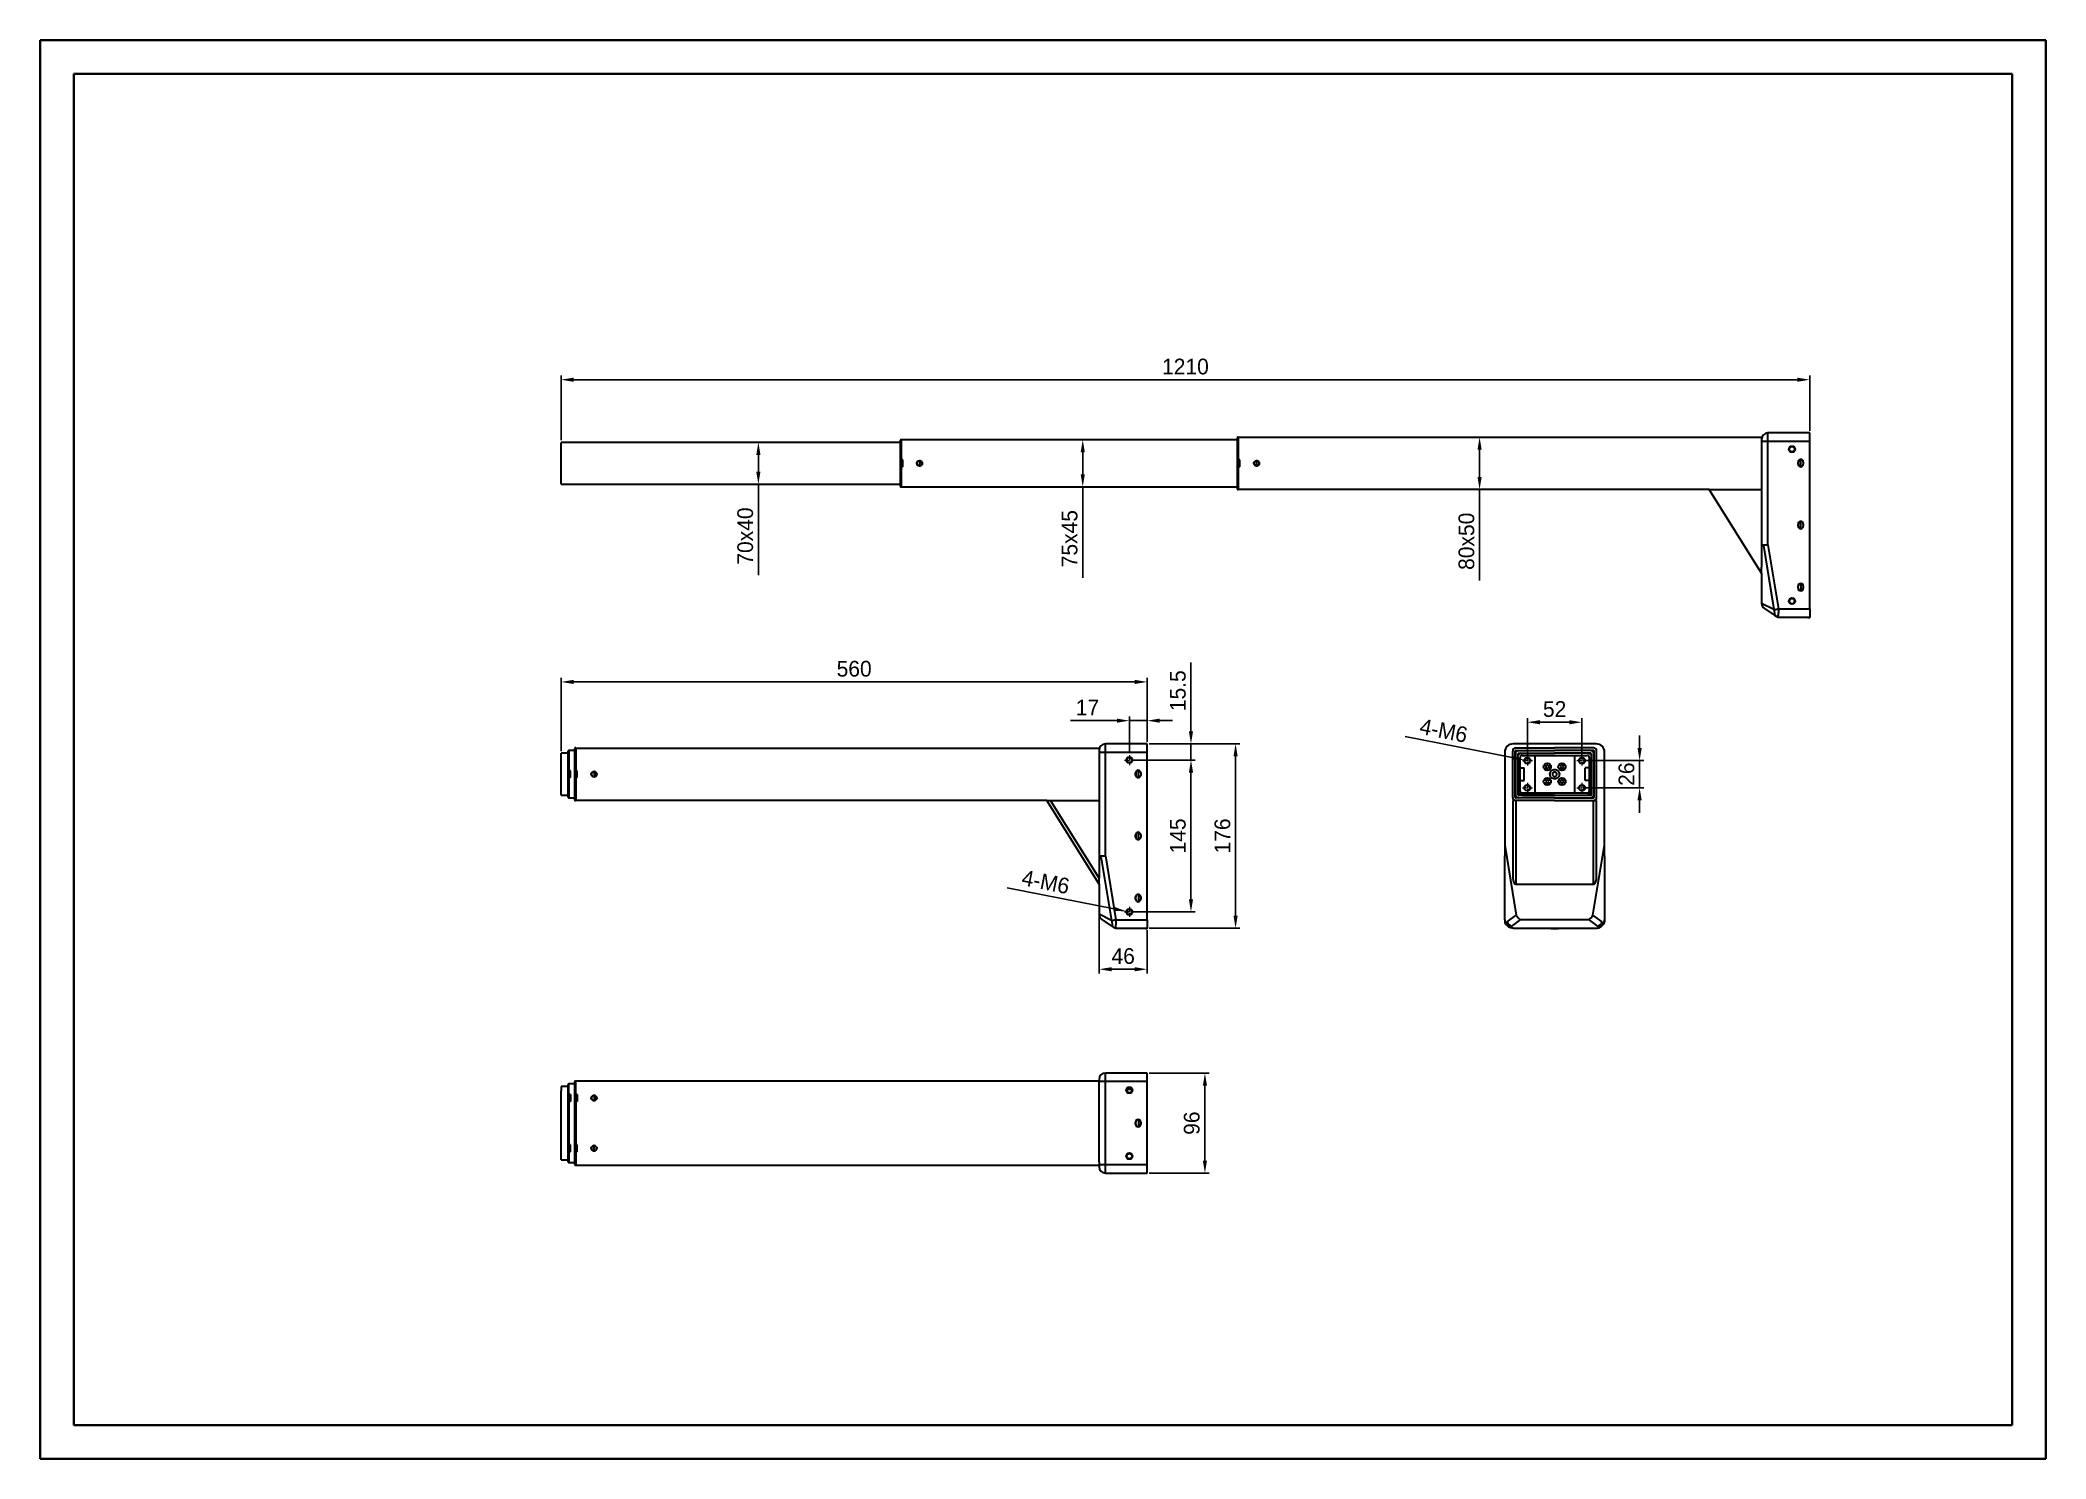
# Model space of a CAD drawing. Header units: millimetres. Extents: x 0 to 1916, y 0 to 1355.
import ezdxf

# ---------------------------------------------------------------- set-up
doc = ezdxf.new("R2010")
doc.units = ezdxf.units.MM
doc.linetypes.add('CENTER2', pattern=[7.5, 5, -1, 0.5, -1])
doc.layers.get('0').update_dxf_attribs({"lineweight": 18})
for name, color, linetype, lineweight in [('CAXA0', 7, 'Continuous', 70), ('CAXA3', 7, 'Continuous', 18), ('輪廓線', 7, 'Continuous', 20)]:
    doc.layers.add(name, color=color, linetype=linetype, lineweight=lineweight)
doc.dimstyles.new('ISO-25', dxfattribs={"dimtxt": 6, "dimasz": 6, "dimexe": 0.5, "dimexo": 0.625, "dimgap": 1.2, "dimtad": 1, "dimdsep": 46, "dimtxsty": 'Standard', "dimcen": 2.5, "dimdle": 12, "dimclrd": 3, "dimclre": 3, "dimclrt": 3, "dimadec": 0, "dimazin": 0, "dimtfac": 1, "dimtmove": 0, "dimatfit": 3, "dimfxl": 0, "dimarcsym": 0})

msp = doc.modelspace()

# ---------------------------------------------------------------- blocks, each defined once
blk = doc.blocks.new('*X3')
at = {"layer": '輪廓線'}
for points in [[(509.7, 1032.6), (509.7, 1028.6), (497.7, 1030.6)], [(1678.7, 1032.6), (1678.7, 1028.6), (1690.7, 1030.6)]]:
    blk.add_hatch(color=0, dxfattribs=at).paths.add_polyline_path(points, flags=0)
at = {"layer": '輪廓線', "color": 0, "lineweight": -2}
for p, q in [((497.7, 972.8), (497.7, 1034.6)), ((509.7, 1030.6), (1678.7, 1030.6)), ((1690.7, 981.8), (1690.7, 1034.6))]:
    blk.add_line(p, q, dxfattribs=at)
at = {"layer": '輪廓線', "color": 0, "lineweight": 15, "insert": (1094.2, 1043.1), "char_height": 15, "width": 78.771, "attachment_point": 5}
blk.add_mtext('1210', dxfattribs=at)
blk = doc.blocks.new('*X4')
at = {"layer": '輪廓線'}
for points in [[(509.7, 744), (509.7, 740), (497.7, 742)], [(1045.7, 744), (1045.7, 740), (1057.7, 742)]]:
    blk.add_hatch(color=0, dxfattribs=at).paths.add_polyline_path(points, flags=0)
at = {"layer": '輪廓線', "color": 0, "lineweight": -2}
for p, q in [((497.7, 675.9), (497.7, 746)), ((509.7, 742), (1045.7, 742)), ((1057.7, 684.9), (1057.7, 746))]:
    blk.add_line(p, q, dxfattribs=at)
at = {"layer": '輪廓線', "color": 0, "lineweight": 15, "insert": (777.7, 754.5), "char_height": 15, "width": 59.665, "attachment_point": 5}
blk.add_mtext('560', dxfattribs=at)
blk = doc.blocks.new('*X5')
at = {"layer": '輪廓線'}
for points in [[(1140.1, 670.9), (1144.1, 670.9), (1142.1, 682.9)], [(1140.1, 518.9), (1144.1, 518.9), (1142.1, 506.9)]]:
    blk.add_hatch(color=0, dxfattribs=at).paths.add_polyline_path(points, flags=0)
at = {"layer": '輪廓線', "color": 0, "lineweight": -2}
for p, q in [((1059.7, 682.9), (1146.1, 682.9)), ((1142.1, 670.9), (1142.1, 518.9)), ((1059.7, 506.9), (1146.1, 506.9))]:
    blk.add_line(p, q, dxfattribs=at)
at = {"layer": '輪廓線', "color": 0, "lineweight": 15, "insert": (1129.6, 594.9), "char_height": 15, "width": 57.318, "attachment_point": 5, "rotation": 90}
blk.add_mtext('176', dxfattribs=at)
blk = doc.blocks.new('*X6')
at = {"layer": '輪廓線'}
for points in [[(1097.5, 694.9), (1101.5, 694.9), (1099.5, 682.9)], [(1097.5, 655.4), (1101.5, 655.4), (1099.5, 667.4)]]:
    blk.add_hatch(color=0, dxfattribs=at).paths.add_polyline_path(points, flags=0)
at = {"layer": '輪廓線', "color": 0, "lineweight": -2}
for p, q in [((1099.5, 694.9), (1099.5, 760.4)), ((1059.7, 682.9), (1103.5, 682.9)), ((1099.5, 667.4), (1099.5, 682.9)), ((1042.7, 667.4), (1103.5, 667.4)), ((1099.5, 655.4), (1099.5, 643.4))]:
    blk.add_line(p, q, dxfattribs=at)
at = {"layer": '輪廓線', "color": 0, "lineweight": 15, "insert": (1087, 733.6), "char_height": 15, "width": 78.268, "attachment_point": 5, "rotation": 90}
blk.add_mtext('15.5', dxfattribs=at)
blk = doc.blocks.new('*X7')
at = {"layer": '輪廓線'}
for points in [[(1097.5, 655.4), (1101.5, 655.4), (1099.5, 667.4)], [(1097.5, 534.4), (1101.5, 534.4), (1099.5, 522.4)]]:
    blk.add_hatch(color=0, dxfattribs=at).paths.add_polyline_path(points, flags=0)
at = {"layer": '輪廓線', "color": 0, "lineweight": -2}
for p, q in [((1043.3, 667.4), (1103.5, 667.4)), ((1099.5, 655.4), (1099.5, 534.4)), ((1042.7, 522.4), (1103.5, 522.4))]:
    blk.add_line(p, q, dxfattribs=at)
at = {"layer": '輪廓線', "color": 0, "lineweight": 15, "insert": (1087, 594.9), "char_height": 15, "width": 56.816, "attachment_point": 5, "rotation": 90}
blk.add_mtext('145', dxfattribs=at)
blk = doc.blocks.new('*X8')
at = {"layer": '輪廓線'}
blk.add_hatch(color=0, dxfattribs=at).paths.add_polyline_path([(1026.4, 527.2), (1025.6, 523.3), (1037.7, 522.9)], flags=0)
at = {"layer": '輪廓線', "color": 0, "lineweight": -2}
for p, q in [((923.9, 545.4), (1026, 525.3)), ((1040.7, 522.4), (1037.7, 522.9))]:
    blk.add_line(p, q, dxfattribs=at)
at = {"layer": '輪廓線', "color": 0, "lineweight": 15, "insert": (960.7, 550.9), "char_height": 15, "width": 86.309, "attachment_point": 5, "rotation": 348.8526}
blk.add_mtext('4-M6', dxfattribs=at)
blk = doc.blocks.new('*X9')
at = {"layer": '輪廓線'}
for points in [[(1110.8, 356.4), (1114.8, 356.4), (1112.8, 368.4)], [(1110.8, 284.9), (1114.8, 284.9), (1112.8, 272.9)]]:
    blk.add_hatch(color=0, dxfattribs=at).paths.add_polyline_path(points, flags=0)
at = {"layer": '輪廓線', "color": 0, "lineweight": -2}
for p, q in [((1059.7, 368.4), (1116.8, 368.4)), ((1112.8, 356.4), (1112.8, 284.9)), ((1059.7, 272.9), (1116.8, 272.9))]:
    blk.add_line(p, q, dxfattribs=at)
at = {"layer": '輪廓線', "color": 0, "lineweight": 15, "insert": (1100.3, 320.6), "char_height": 15, "width": 38.883, "attachment_point": 5, "rotation": 90}
blk.add_mtext('96', dxfattribs=at)
blk = doc.blocks.new('*X10')
at = {"layer": '輪廓線'}
for points in [[(1432.9, 705.5), (1432.9, 701.5), (1420.9, 703.5)], [(1460.9, 705.5), (1460.9, 701.5), (1472.9, 703.5)]]:
    blk.add_hatch(color=0, dxfattribs=at).paths.add_polyline_path(points, flags=0)
at = {"layer": '輪廓線', "color": 0, "lineweight": -2}
for p, q in [((1420.9, 668.9), (1420.9, 707.5)), ((1432.9, 703.5), (1460.9, 703.5)), ((1472.9, 668.9), (1472.9, 707.5))]:
    blk.add_line(p, q, dxfattribs=at)
at = {"layer": '輪廓線', "color": 0, "lineweight": 15, "insert": (1446.9, 716), "char_height": 15, "width": 37.709, "attachment_point": 5}
blk.add_mtext('52', dxfattribs=at)
blk = doc.blocks.new('*X11')
at = {"layer": '輪廓線'}
for points in [[(1526.1, 678.9), (1530.1, 678.9), (1528.1, 666.9)], [(1526.1, 628.9), (1530.1, 628.9), (1528.1, 640.9)]]:
    blk.add_hatch(color=0, dxfattribs=at).paths.add_polyline_path(points, flags=0)
at = {"layer": '輪廓線', "color": 0, "lineweight": -2}
for p, q in [((1528.1, 678.9), (1528.1, 690.9)), ((1474.9, 666.9), (1532.1, 666.9)), ((1528.1, 666.9), (1528.1, 640.9)), ((1474.9, 640.9), (1532.1, 640.9)), ((1528.1, 628.9), (1528.1, 616.9))]:
    blk.add_line(p, q, dxfattribs=at)
at = {"layer": '輪廓線', "color": 0, "lineweight": 15, "insert": (1515.6, 653.9), "char_height": 15, "width": 38.547, "attachment_point": 5, "rotation": 90}
blk.add_mtext('26', dxfattribs=at)
blk = doc.blocks.new('*X12')
at = {"layer": '輪廓線'}
blk.add_hatch(color=0, dxfattribs=at).paths.add_polyline_path([(1406.6, 671.7), (1405.8, 667.8), (1418, 667.4)], flags=0)
at = {"layer": '輪廓線', "color": 0, "lineweight": -2}
for p, q in [((1304.1, 689.9), (1406.2, 669.8)), ((1420.9, 666.9), (1418, 667.4))]:
    blk.add_line(p, q, dxfattribs=at)
at = {"layer": '輪廓線', "color": 0, "lineweight": 15, "insert": (1340.9, 695.4), "char_height": 15, "width": 86.309, "attachment_point": 5, "rotation": 348.8526}
blk.add_mtext('4-M6', dxfattribs=at)
blk = doc.blocks.new('*X13')
at = {"layer": '輪廓線'}
for points in [[(1028.7, 707), (1028.7, 703), (1040.7, 705)], [(1069.7, 707), (1069.7, 703), (1057.7, 705)]]:
    blk.add_hatch(color=0, dxfattribs=at).paths.add_polyline_path(points, flags=0)
at = {"layer": '輪廓線', "color": 0, "lineweight": -2}
for p, q in [((1040.7, 674.2), (1040.7, 709)), ((1057.7, 684.9), (1057.7, 709)), ((1028.7, 705), (984.5, 705)), ((1057.7, 705), (1040.7, 705)), ((1069.7, 705), (1081.7, 705))]:
    blk.add_line(p, q, dxfattribs=at)
at = {"layer": '輪廓線', "color": 0, "lineweight": 15, "insert": (1000.6, 717.5), "char_height": 15, "width": 35.531, "attachment_point": 5}
blk.add_mtext('17', dxfattribs=at)
blk = doc.blocks.new('*X14')
at = {"layer": '輪廓線'}
for points in [[(1023.7, 469.6), (1023.7, 465.6), (1011.7, 467.6)], [(1045.7, 469.6), (1045.7, 465.6), (1057.7, 467.6)]]:
    blk.add_hatch(color=0, dxfattribs=at).paths.add_polyline_path(points, flags=0)
at = {"layer": '輪廓線', "color": 0, "lineweight": -2}
for p, q in [((1011.7, 518.1), (1011.7, 463.6)), ((1057.7, 504.9), (1057.7, 463.6)), ((1045.7, 467.6), (1023.7, 467.6))]:
    blk.add_line(p, q, dxfattribs=at)
at = {"layer": '輪廓線', "color": 0, "lineweight": 15, "insert": (1034.7, 480.1), "char_height": 15, "width": 39.218, "attachment_point": 5}
blk.add_mtext('46', dxfattribs=at)
blk = doc.blocks.new('*X15')
at = {"layer": '輪廓線'}
for points in [[(1373.2, 963.8), (1377.2, 963.8), (1375.2, 975.8)], [(1373.2, 937.8), (1377.2, 937.8), (1375.2, 925.8)]]:
    blk.add_hatch(color=0, dxfattribs=at).paths.add_polyline_path(points, flags=0)
at = {"layer": '輪廓線', "color": 0, "lineweight": -2}
for p, q in [((1392.7, 975.8), (1371.2, 975.8)), ((1375.2, 963.8), (1375.2, 937.8)), ((1392.7, 925.8), (1371.2, 925.8)), ((1375.2, 925.8), (1375.2, 838.8))]:
    blk.add_line(p, q, dxfattribs=at)
at = {"layer": '輪廓線', "color": 0, "lineweight": 15, "insert": (1362.7, 876.3), "char_height": 15, "width": 103.24, "attachment_point": 5, "rotation": 90}
blk.add_mtext('80x50', dxfattribs=at)
blk = doc.blocks.new('*X16')
at = {"layer": '輪廓線'}
for points in [[(994.1, 961.3), (998.1, 961.3), (996.1, 973.3)], [(994.1, 940.3), (998.1, 940.3), (996.1, 928.3)]]:
    blk.add_hatch(color=0, dxfattribs=at).paths.add_polyline_path(points, flags=0)
at = {"layer": '輪廓線', "color": 0, "lineweight": -2}
for p, q in [((985.2, 973.3), (1000.1, 973.3)), ((996.1, 961.3), (996.1, 940.3)), ((985.2, 928.3), (1000.1, 928.3)), ((996.1, 928.3), (996.1, 841.3))]:
    blk.add_line(p, q, dxfattribs=at)
at = {"layer": '輪廓線', "color": 0, "lineweight": 15, "insert": (983.6, 878.8), "char_height": 15, "width": 101.899, "attachment_point": 5, "rotation": 90}
blk.add_mtext('75x45', dxfattribs=at)
blk = doc.blocks.new('*X17')
at = {"layer": '輪廓線'}
for points in [[(684.2, 958.8), (688.2, 958.8), (686.2, 970.8)], [(684.2, 942.8), (688.2, 942.8), (686.2, 930.8)]]:
    blk.add_hatch(color=0, dxfattribs=at).paths.add_polyline_path(points, flags=0)
at = {"layer": '輪廓線', "color": 0, "lineweight": -2}
for p, q in [((661.7, 970.8), (690.2, 970.8)), ((686.2, 958.8), (686.2, 942.8)), ((661.7, 930.8), (690.2, 930.8)), ((686.2, 930.8), (686.2, 843.8))]:
    blk.add_line(p, q, dxfattribs=at)
at = {"layer": '輪廓線', "color": 0, "lineweight": 15, "insert": (673.7, 881.3), "char_height": 15, "width": 102.402, "attachment_point": 5, "rotation": 90}
blk.add_mtext('70x40', dxfattribs=at)

# ---------------------------------------------------------------- dimensions: what is measured, and where the dimension line sits
at = {"layer": '輪廓線', "lineweight": 15}
for base, p1, p2, text, picture, middle in [((1690.681, 1030.598), (497.681, 970.768), (1690.681, 979.768), '1210', '*X3', (1094.181, 1043.098)), ((1057.681, 741.973), (497.681, 673.852), (1057.681, 682.852), '560', '*X4', (777.681, 754.473))]:
    dim = msp.add_linear_dim(base=base, p1=p1, p2=p2, text=text, dimstyle='ISO-25', override={"dimtxt": 15, "dimasz": 12, "dimexe": 4, "dimexo": 2, "dimgap": 5, "dimsah": 1, "dimdle": 24, "dimclrd": 0, "dimclre": 0, "dimclrt": 0, "dimtolj": 1}, dxfattribs=at)
    dim.commit()
    dim.dimension.update_dxf_attribs({"geometry": picture, "text_midpoint": middle})
for base, p1, p2, text, picture, middle in [((686.159, 930.768), (659.681, 970.768), (659.681, 930.768), '70x<>', '*X17', (673.659, 881.268)), ((996.101, 928.268), (983.181, 973.268), (983.181, 928.268), '75x<>', '*X16', (983.601, 878.768)), ((1375.193, 925.768), (1394.681, 975.768), (1394.681, 925.768), '80x<>', '*X15', (1362.693, 876.268)), ((1112.772, 272.873), (1057.681, 368.373), (1057.681, 272.873), '96', '*X9', (1100.272, 320.623))]:
    dim = msp.add_linear_dim(base=base, p1=p1, p2=p2, angle=270, text=text, dimstyle='ISO-25', override={"dimtxt": 15, "dimasz": 12, "dimexe": 4, "dimexo": 2, "dimgap": 5, "dimsah": 1, "dimdle": 24, "dimclrd": 0, "dimclre": 0, "dimclrt": 0, "dimtolj": 1}, dxfattribs=at)
    dim.commit()
    dim.dimension.update_dxf_attribs({"geometry": picture, "text_midpoint": middle})
for base, p1, p2, angle, picture, middle in [((1099.53, 682.852), (1040.681, 667.352), (1057.681, 682.852), 90, '*X6', (1087.03, 733.638)), ((1142.144, 506.852), (1057.681, 682.852), (1057.681, 506.852), 270, '*X5', (1129.644, 594.852)), ((1099.53, 522.352), (1041.306, 667.352), (1040.681, 522.352), 270, '*X7', (1087.03, 594.852))]:
    dim = msp.add_linear_dim(base=base, p1=p1, p2=p2, angle=angle, dimstyle='ISO-25', override={"dimtxt": 15, "dimasz": 12, "dimexe": 4, "dimexo": 2, "dimgap": 5, "dimsah": 1, "dimdle": 24, "dimclrd": 0, "dimclre": 0, "dimclrt": 0, "dimtolj": 1, "dimtzin": 8}, dxfattribs=at)
    dim.commit()
    dim.dimension.update_dxf_attribs({"geometry": picture, "text_midpoint": middle})
for base, p1, p2, picture, middle in [((1040.681, 705.032), (1057.681, 682.852), (1040.681, 672.152), '*X13', (1000.61, 717.532)), ((1472.935, 703.474), (1420.935, 666.852), (1472.935, 666.852), '*X10', (1446.935, 715.974)), ((1011.681, 467.569), (1057.681, 506.852), (1011.681, 520.063), '*X14', (1034.681, 480.069))]:
    dim = msp.add_linear_dim(base=base, p1=p1, p2=p2, dimstyle='ISO-25', override={"dimtxt": 15, "dimasz": 12, "dimexe": 4, "dimexo": 2, "dimgap": 5, "dimsah": 1, "dimdle": 24, "dimclrd": 0, "dimclre": 0, "dimclrt": 0, "dimtolj": 1, "dimtzin": 8}, dxfattribs=at)
    dim.commit()
    dim.dimension.update_dxf_attribs({"geometry": picture, "text_midpoint": middle})
for center, mpoint, picture, middle in [((1420.935, 666.852), (1417.991, 667.432), '*X12', (1338.487, 683.098)), ((1040.681, 522.352), (1037.738, 522.932), '*X8', (958.233, 538.598))]:
    dim = msp.add_radius_dim(center=center, mpoint=mpoint, text='4-M6', dimstyle='ISO-25', override={"dimtxt": 15, "dimasz": 12, "dimexe": 4, "dimexo": 2, "dimgap": 5, "dimpost": 'R<>', "dimsah": 1, "dimdle": 24, "dimclrd": 0, "dimclre": 0, "dimclrt": 0, "dimtolj": 1}, dxfattribs=at)
    dim.commit()
    dim.dimension.update_dxf_attribs({"geometry": picture, "text_midpoint": middle, "dimtype": 164})
dim = msp.add_linear_dim(base=(1528.143, 640.852), p1=(1472.935, 666.852), p2=(1472.935, 640.852), angle=270, dimstyle='ISO-25', override={"dimtxt": 15, "dimasz": 12, "dimexe": 4, "dimexo": 2, "dimgap": 5, "dimsah": 1, "dimdle": 24, "dimclrd": 0, "dimclre": 0, "dimclrt": 0, "dimtolj": 1, "dimtzin": 8}, dxfattribs=at)
dim.commit()
dim.dimension.update_dxf_attribs({"geometry": '*X11', "text_midpoint": (1528.143, 653.852), "dimtype": 160})

# ---------------------------------------------------------------- linework, layer by layer
at = {"linetype": 'Continuous', "lineweight": 30}
for p, q in [((1650.681, 971.768), (1650.681, 979.768)), ((1690.681, 979.768), (1650.681, 979.768)), ((1690.681, 971.768), (1690.681, 979.768)), ((821.681, 970.768), (497.681, 970.768)), ((497.681, 966.768), (497.681, 970.768)), ((497.681, 934.768), (497.681, 966.768)), ((821.681, 972.768), (821.681, 970.268)), ((821.681, 970.268), (821.681, 931.268)), ((822.681, 973.268), (822.181, 973.268)), ((822.681, 973.268), (822.681, 970.268)), ((1143.681, 973.268), (822.681, 973.268)), ((822.681, 970.268), (822.681, 931.268)), ((822.681, 931.768), (822.681, 969.768)), ((1143.681, 975.368), (1143.681, 972.868)), ((1143.681, 972.868), (1143.681, 928.668)), ((1144.681, 975.868), (1144.181, 975.868)), ((1144.681, 975.868), (1144.681, 972.868)), ((1144.681, 975.768), (1644.681, 975.768)), ((1144.681, 972.868), (1144.681, 928.668)), ((1644.681, 975.768), (1644.681, 972.768)), ((1644.681, 973.768), (1644.681, 971.768)), ((1644.681, 972.768), (1644.681, 971.768)), ((1644.681, 971.768), (1644.681, 872.886)), ((1650.681, 872.886), (1650.681, 971.768)), ((1650.681, 971.768), (1690.681, 971.768)), ((1690.681, 811.768), (1690.681, 971.768)), ((824.181, 954.018), (822.681, 954.018)), ((822.681, 954.018), (822.681, 947.518)), ((824.181, 947.518), (822.681, 947.518)), ((824.181, 947.518), (824.181, 954.018)), ((840.201, 953.268), (840.201, 948.269)), ((842.681, 951.483), (842.681, 950.768)), ((842.681, 950.768), (842.681, 950.054)), ((1146.181, 954.018), (1144.681, 954.018)), ((1144.681, 954.018), (1144.681, 947.518)), ((1146.181, 947.518), (1144.681, 947.518)), ((1146.181, 947.518), (1146.181, 954.018)), ((1162.201, 953.268), (1162.201, 948.269)), ((1164.681, 951.483), (1164.681, 950.768)), ((1164.681, 950.768), (1164.681, 950.054)), ((1679.481, 950.018), (1679.481, 952.018)), ((1679.681, 952.018), (1679.681, 950.018)), ((1682.279, 947.536), (1682.279, 954.501)), ((1684.481, 952.018), (1684.481, 950.018)), ((497.681, 930.768), (497.681, 934.768)), ((497.681, 930.768), (821.681, 930.768)), ((821.681, 931.268), (821.681, 928.768)), ((822.181, 928.268), (822.681, 928.268)), ((822.681, 931.268), (822.681, 928.268)), ((822.681, 928.268), (1143.681, 928.268)), ((1143.681, 928.668), (1143.681, 926.168)), ((1144.181, 925.668), (1144.681, 925.668)), ((1144.681, 928.668), (1144.681, 925.668)), ((1594.681, 925.768), (1144.681, 925.768)), ((1644.681, 845.768), (1594.681, 925.768)), ((1598.219, 925.768), (1644.681, 925.768)), ((1679.481, 890.768), (1679.481, 892.768)), ((1679.681, 892.768), (1679.681, 890.768)), ((1682.279, 888.286), (1682.279, 895.251)), ((1684.481, 892.768), (1684.481, 890.768)), ((1644.681, 872.886), (1644.681, 862.386)), ((1644.681, 862.386), (1644.681, 851.429)), ((1646.438, 872.188), (1657.401, 805.34)), ((1646.438, 872.188), (1656.486, 811.071)), ((1650.681, 872.886), (1660.729, 811.768)), ((1650.681, 872.886), (1660.729, 811.768)), ((1644.681, 845.786), (1644.681, 851.429)), ((1644.681, 845.786), (1644.681, 816.98)), ((1679.481, 831.518), (1679.481, 833.518)), ((1679.681, 831.518), (1679.681, 833.518)), ((1682.279, 836.001), (1682.279, 829.036)), ((1684.481, 833.518), (1684.481, 831.518)), ((1656.486, 811.071), (1644.681, 816.98)), ((1647.353, 811.987), (1657.134, 805.466)), ((1660.729, 811.768), (1690.681, 811.768)), ((1660.729, 811.768), (1690.681, 811.768)), ((1690.681, 811.768), (1690.681, 803.768)), ((1658.84, 804.459), (1658.169, 804.776)), ((1661.498, 803.768), (1661.464, 803.858)), ((1661.498, 803.768), (1690.681, 803.768)), ((1688.681, 803.068), (1688.681, 803.768)), ((1690.681, 803.068), (1688.681, 803.068)), ((1690.681, 803.068), (1690.681, 803.768)), ((504.181, 673.852), (497.681, 673.852)), ((497.681, 669.852), (497.681, 673.852)), ((504.181, 675.852), (504.181, 673.352)), ((504.181, 673.352), (504.181, 634.352)), ((505.181, 676.352), (504.681, 676.352)), ((505.181, 676.352), (505.181, 673.352)), ((510.681, 676.352), (505.181, 676.352)), ((505.181, 673.352), (505.181, 634.352)), ((505.181, 634.852), (505.181, 672.852)), ((510.681, 678.452), (510.681, 675.952)), ((510.681, 675.952), (510.681, 631.752)), ((511.681, 678.952), (511.181, 678.952)), ((511.681, 678.952), (511.681, 675.952)), ((511.681, 678.852), (1011.681, 678.852)), ((511.681, 675.952), (511.681, 631.752)), ((1011.681, 678.852), (1011.681, 675.852)), ((1011.681, 676.852), (1011.681, 674.852)), ((1011.681, 675.852), (1011.681, 674.852)), ((1011.681, 674.852), (1011.681, 575.969)), ((1017.681, 674.852), (1017.681, 682.852)), ((1057.681, 682.852), (1017.681, 682.852)), ((1017.681, 575.969), (1017.681, 674.852)), ((1017.681, 674.852), (1057.681, 674.852)), ((1057.681, 674.852), (1057.681, 682.852)), ((1057.681, 514.852), (1057.681, 674.852)), ((1399.185, 674.852), (1399.185, 575.969)), ((1406.835, 631.752), (1406.835, 675.952)), ((1486.685, 682.852), (1407.185, 682.852)), ((1409.255, 631.752), (1409.255, 675.952)), ((1409.435, 634.352), (1409.435, 673.352)), ((1409.835, 678.952), (1446.935, 678.952)), ((1409.835, 676.532), (1446.935, 676.532)), ((1411.855, 634.352), (1411.855, 673.352)), ((1412.435, 676.352), (1446.935, 676.352)), ((1412.435, 673.932), (1446.935, 673.932)), ((1415.935, 671.852), (1477.935, 671.852)), ((1416.935, 671.852), (1476.935, 671.852)), ((1427.965, 671.852), (1427.965, 635.852)), ((1484.035, 678.952), (1446.935, 678.952)), ((1484.035, 676.532), (1446.935, 676.532)), ((1481.435, 676.352), (1446.935, 676.352)), ((1481.435, 673.932), (1446.935, 673.932)), ((1465.948, 671.852), (1465.948, 635.852)), ((1472.935, 673.932), (1472.935, 673.852)), ((1482.015, 634.352), (1482.015, 673.352)), ((1484.435, 634.352), (1484.435, 673.352)), ((1484.615, 631.752), (1484.615, 675.952)), ((1487.035, 631.752), (1487.035, 675.952)), ((1494.685, 575.969), (1494.685, 674.852)), ((497.681, 637.852), (497.681, 669.852)), ((506.681, 657.102), (505.181, 657.102)), ((505.181, 657.102), (505.181, 650.602)), ((506.681, 650.602), (506.681, 657.102)), ((513.181, 657.102), (511.681, 657.102)), ((511.681, 657.102), (511.681, 650.602)), ((513.181, 650.602), (513.181, 657.102)), ((529.201, 656.352), (529.201, 651.352)), ((531.681, 654.566), (531.681, 653.852)), ((531.681, 653.852), (531.681, 653.138)), ((1046.481, 653.102), (1046.481, 655.102)), ((1046.681, 655.102), (1046.681, 653.102)), ((1049.279, 650.62), (1049.279, 657.584)), ((1051.481, 655.102), (1051.481, 653.102)), ((1409.255, 670.352), (1409.435, 670.352)), ((1409.435, 667.352), (1409.255, 667.352)), ((1411.855, 667.352), (1411.935, 667.352)), ((1411.935, 669.852), (1411.935, 637.852)), ((1413.935, 637.852), (1413.935, 669.852)), ((1413.935, 638.852), (1413.935, 668.852)), ((1413.957, 659.852), (1417.957, 659.852)), ((1417.957, 647.852), (1417.957, 659.852)), ((1438.203, 660.852), (1439.069, 662.352)), ((1438.203, 660.852), (1439.069, 659.352)), ((1439.069, 662.352), (1440.801, 662.352)), ((1440.801, 659.352), (1439.069, 659.352)), ((1440.801, 662.352), (1441.667, 660.852)), ((1441.667, 660.852), (1440.801, 659.352)), ((1453.068, 662.352), (1452.202, 660.852)), ((1452.202, 660.852), (1453.068, 659.352)), ((1454.8, 662.352), (1453.068, 662.352)), ((1454.8, 659.352), (1453.068, 659.352)), ((1455.666, 660.852), (1454.8, 662.352)), ((1454.8, 659.352), (1455.666, 660.852)), ((1475.957, 647.852), (1475.957, 659.852)), ((1479.957, 659.852), (1475.957, 659.852)), ((1479.935, 669.852), (1479.935, 637.852)), ((1479.935, 668.852), (1479.935, 638.852)), ((1484.615, 670.352), (1484.435, 670.352)), ((1484.435, 667.352), (1484.615, 667.352)), ((497.681, 633.852), (497.681, 637.852)), ((497.681, 633.852), (504.181, 633.852)), ((504.181, 634.352), (504.181, 631.852)), ((506.681, 650.602), (505.181, 650.602)), ((505.181, 634.352), (505.181, 631.352)), ((513.181, 650.602), (511.681, 650.602)), ((1411.935, 640.352), (1411.855, 640.352)), ((1446.935, 633.772), (1412.435, 633.772)), ((1413.957, 647.852), (1417.957, 647.852)), ((1416.139, 633.852), (1415.879, 633.772)), ((1477.935, 635.852), (1415.935, 635.852)), ((1415.935, 633.852), (1477.935, 633.852)), ((1476.935, 635.852), (1416.935, 635.852)), ((1417.935, 633.852), (1417.935, 633.772)), ((1420.935, 633.852), (1420.935, 633.772)), ((1439.069, 648.352), (1438.203, 646.852)), ((1438.203, 646.852), (1439.069, 645.352)), ((1439.069, 648.352), (1440.801, 648.352)), ((1439.069, 645.352), (1440.801, 645.352)), ((1441.667, 646.852), (1440.801, 648.352)), ((1440.801, 645.352), (1441.667, 646.852)), ((1446.935, 633.772), (1481.435, 633.772)), ((1452.202, 646.852), (1453.068, 648.352)), ((1453.068, 645.352), (1452.202, 646.852)), ((1453.068, 648.352), (1454.8, 648.352)), ((1454.8, 645.352), (1453.068, 645.352)), ((1455.666, 646.852), (1454.8, 648.352)), ((1455.666, 646.852), (1454.8, 645.352)), ((1472.935, 633.852), (1472.935, 633.772)), ((1475.935, 633.852), (1475.935, 633.772)), ((1479.957, 647.852), (1475.957, 647.852)), ((1478.389, 633.772), (1478.001, 633.853)), ((1478.39, 633.772), (1478.001, 633.853)), ((1484.615, 640.352), (1484.435, 640.352)), ((1484.435, 637.352), (1484.615, 637.352)), ((504.681, 631.352), (505.181, 631.352)), ((505.181, 631.352), (510.681, 631.352)), ((510.681, 631.752), (510.681, 629.252)), ((511.181, 628.752), (511.681, 628.752)), ((511.681, 631.752), (511.681, 628.752)), ((961.681, 628.852), (511.681, 628.852)), ((1011.681, 548.852), (961.681, 628.852)), ((1011.681, 554.513), (965.219, 628.852)), ((965.219, 628.852), (1011.681, 628.852)), ((1406.935, 628.852), (1406.935, 554.513)), ((1409.067, 628.852), (1406.935, 628.852)), ((1446.935, 631.172), (1409.835, 631.172)), ((1446.935, 628.752), (1409.835, 628.752)), ((1409.935, 628.752), (1409.935, 548.852)), ((1446.935, 631.352), (1412.435, 631.352)), ((1446.935, 631.352), (1481.435, 631.352)), ((1446.935, 631.172), (1484.035, 631.172)), ((1446.935, 628.752), (1484.035, 628.752)), ((1483.935, 548.852), (1483.935, 628.752)), ((1484.803, 628.852), (1486.935, 628.852)), ((1486.935, 554.513), (1486.935, 628.852)), ((1046.481, 593.852), (1046.481, 595.852)), ((1046.681, 595.852), (1046.681, 593.852)), ((1049.279, 591.37), (1049.279, 598.334)), ((1051.481, 595.852), (1051.481, 593.852)), ((1011.681, 575.969), (1011.681, 565.47)), ((1013.438, 575.272), (1024.401, 508.423)), ((1013.438, 575.272), (1023.486, 514.155)), ((1017.681, 575.969), (1027.729, 514.852)), ((1399.185, 586.163), (1410.317, 519.366)), ((1399.185, 514.852), (1399.185, 575.969)), ((1483.552, 519.366), (1494.685, 586.163)), ((1494.685, 575.969), (1494.685, 514.852)), ((1011.681, 565.47), (1011.681, 554.513)), ((1011.681, 548.869), (1011.681, 554.513)), ((1011.681, 548.869), (1011.681, 520.063)), ((1046.481, 534.602), (1046.481, 536.602)), ((1046.681, 534.602), (1046.681, 536.602)), ((1049.279, 539.084), (1049.279, 532.12)), ((1051.481, 536.602), (1051.481, 534.602)), ((1409.935, 548.852), (1483.935, 548.852)), ((1023.486, 514.155), (1011.681, 520.063)), ((1401.488, 512.845), (1410.317, 519.366)), ((1492.381, 512.845), (1483.552, 519.366)), ((1014.353, 515.071), (1024.134, 508.55)), ((1025.84, 507.543), (1025.169, 507.86)), ((1027.729, 514.852), (1057.681, 514.852)), ((1028.498, 506.852), (1028.464, 506.941)), ((1028.498, 506.852), (1057.681, 506.852)), ((1055.681, 506.152), (1055.681, 506.852)), ((1057.681, 506.152), (1055.681, 506.152)), ((1057.681, 514.852), (1057.681, 506.852)), ((1057.681, 506.152), (1057.681, 506.852)), ((1405.673, 508.55), (1414.502, 515.071)), ((1407.185, 506.852), (1486.685, 506.852)), ((1414.502, 515.071), (1479.367, 515.071)), ((1443.185, 506.852), (1443.185, 506.152)), ((1450.685, 506.152), (1443.185, 506.152)), ((1450.685, 506.152), (1450.685, 506.852)), ((1479.367, 515.071), (1488.196, 508.55)), ((1017.681, 360.373), (1017.681, 368.373)), ((1057.681, 368.373), (1017.681, 368.373)), ((1057.681, 360.373), (1057.681, 368.373)), ((504.181, 355.623), (497.681, 355.623)), ((497.681, 355.623), (497.681, 351.623)), ((497.681, 289.623), (497.681, 351.623)), ((504.181, 357.623), (504.181, 355.123)), ((504.181, 355.123), (504.181, 320.623)), ((504.681, 358.123), (505.181, 358.123)), ((505.181, 355.123), (505.181, 358.123)), ((510.681, 358.123), (505.181, 358.123)), ((505.181, 320.623), (505.181, 355.123)), ((505.181, 286.623), (505.181, 354.623)), ((506.681, 347.873), (505.181, 347.873)), ((506.681, 347.873), (506.681, 341.373)), ((510.681, 360.223), (510.681, 357.723)), ((510.681, 357.723), (510.681, 320.623)), ((511.181, 360.723), (511.681, 360.723)), ((511.681, 357.723), (511.681, 360.723)), ((1011.681, 360.623), (511.681, 360.623)), ((511.681, 320.623), (511.681, 357.723)), ((513.181, 347.873), (511.681, 347.873)), ((513.181, 347.873), (513.181, 341.373)), ((529.181, 347.123), (529.181, 342.123)), ((531.681, 344.623), (531.681, 345.337)), ((1011.681, 362.373), (1011.681, 360.373)), ((1011.681, 357.623), (1011.681, 360.623)), ((1011.681, 283.623), (1011.681, 357.623)), ((1017.681, 280.873), (1017.681, 360.373)), ((1057.681, 360.373), (1017.681, 360.373)), ((1038.283, 352.922), (1043.079, 352.922)), ((1057.681, 280.873), (1057.681, 360.373)), ((506.681, 341.373), (505.181, 341.373)), ((505.181, 341.373), (505.181, 299.873)), ((513.181, 341.373), (511.681, 341.373)), ((511.681, 341.373), (511.681, 299.873)), ((531.681, 343.909), (531.681, 344.623)), ((504.181, 320.623), (504.181, 286.123)), ((505.181, 320.623), (505.181, 286.123)), ((510.681, 320.623), (510.681, 283.523)), ((511.681, 320.623), (511.681, 283.523)), ((1046.481, 319.623), (1046.481, 321.623)), ((1046.681, 319.623), (1046.681, 321.623)), ((1049.279, 324.105), (1049.279, 317.141)), ((1051.481, 321.623), (1051.481, 319.623)), ((497.681, 285.623), (497.681, 289.623)), ((506.681, 299.873), (505.181, 299.873)), ((506.681, 293.373), (505.181, 293.373)), ((506.681, 293.373), (506.681, 299.873)), ((513.181, 299.873), (511.681, 299.873)), ((513.181, 293.373), (511.681, 293.373)), ((513.181, 293.373), (513.181, 299.873)), ((529.181, 294.123), (529.181, 299.123)), ((531.681, 297.337), (531.681, 296.623)), ((531.681, 296.623), (531.681, 295.909)), ((497.681, 285.623), (504.181, 285.623)), ((504.181, 286.123), (504.181, 283.623)), ((504.681, 283.123), (505.181, 283.123)), ((505.181, 286.123), (505.181, 283.123)), ((505.181, 283.123), (510.681, 283.123)), ((510.681, 283.523), (510.681, 281.023)), ((511.181, 280.523), (511.681, 280.523)), ((511.681, 283.523), (511.681, 280.523)), ((511.681, 280.623), (1011.681, 280.623)), ((1011.681, 283.623), (1011.681, 280.623)), ((1011.681, 280.873), (1011.681, 278.873)), ((1017.681, 272.873), (1017.681, 280.873)), ((1057.681, 280.873), (1017.681, 280.873)), ((1017.681, 272.873), (1057.681, 272.873)), ((1057.681, 272.873), (1057.681, 280.873))]:
    msp.add_line(p, q, dxfattribs=at)
at = {"linetype": 'CENTER2', "lineweight": 15}
for p, q in [((1040.681, 672.152), (1040.681, 662.552)), ((1420.935, 671.652), (1420.935, 662.052)), ((1472.935, 671.652), (1472.935, 662.052)), ((1035.895, 667.352), (1045.467, 667.352)), ((1416.149, 666.852), (1425.72, 666.852)), ((1468.149, 666.852), (1477.72, 666.852)), ((1416.149, 640.852), (1425.72, 640.852)), ((1420.935, 645.652), (1420.935, 636.052)), ((1468.149, 640.852), (1477.72, 640.852)), ((1472.935, 645.652), (1472.935, 636.052)), ((1035.895, 522.352), (1045.467, 522.352)), ((1040.681, 527.152), (1040.681, 517.552))]:
    msp.add_line(p, q, dxfattribs=at)
at = {"linetype": 'Continuous', "lineweight": 30}
for points in [[(1644.681, 971.768), (1644.796, 971.768), (1645.138, 971.768), (1645.692, 971.768), (1646.438, 971.768), (1647.348, 971.768), (1648.385, 971.768), (1649.51, 971.768), (1650.681, 971.768)], [(1594.681, 925.768), (1594.735, 925.768), (1594.894, 925.768), (1595.155, 925.768), (1595.509, 925.768), (1595.945, 925.768), (1596.45, 925.768), (1597.009, 925.768), (1597.604, 925.768), (1598.219, 925.768)], [(1644.681, 872.886), (1644.796, 872.886), (1645.138, 872.886), (1645.692, 872.886), (1646.438, 872.886), (1647.348, 872.886), (1648.385, 872.886), (1649.51, 872.886), (1650.681, 872.886)], [(1011.681, 674.852), (1011.796, 674.852), (1012.138, 674.852), (1012.692, 674.852), (1013.438, 674.852), (1014.348, 674.852), (1015.385, 674.852), (1016.51, 674.852), (1017.681, 674.852)], [(1415.868, 633.853), (1415.726, 633.817), (1415.48, 633.772)], [(961.681, 628.852), (961.735, 628.852), (961.894, 628.852), (962.155, 628.852), (962.509, 628.852), (962.945, 628.852), (963.45, 628.852), (964.009, 628.852), (964.604, 628.852), (965.219, 628.852)], [(1011.681, 575.969), (1011.796, 575.969), (1012.138, 575.969), (1012.692, 575.969), (1013.438, 575.969), (1014.348, 575.969), (1015.385, 575.969), (1016.51, 575.969), (1017.681, 575.969)], [(1017.681, 360.373), (1016.51, 360.373), (1015.385, 360.373), (1014.348, 360.373), (1013.438, 360.373), (1012.692, 360.373), (1012.138, 360.373), (1011.796, 360.373), (1011.681, 360.373)], [(1017.681, 280.873), (1016.51, 280.873), (1015.385, 280.873), (1014.348, 280.873), (1013.438, 280.873), (1012.692, 280.873), (1012.138, 280.873), (1011.796, 280.873), (1011.681, 280.873)]]:
    msp.add_lwpolyline(points, dxfattribs=at)
for centre, radius in [((1673.681, 964.268), 3), ((1673.681, 964.268), 2.55), ((840.181, 950.768), 2.6), ((1162.181, 950.768), 2.6), ((1673.681, 819.268), 3), ((1673.681, 819.268), 2.55), ((529.181, 653.852), 2.6), ((1040.681, 667.352), 3), ((1040.681, 667.352), 2.55), ((1420.935, 666.852), 2.9), ((1439.935, 660.852), 3.5), ((1453.934, 660.852), 3.5), ((1472.935, 666.852), 2.9), ((1420.935, 640.852), 2.9), ((1439.935, 646.852), 3.5), ((1453.934, 646.852), 3.5), ((1472.935, 640.852), 2.9), ((1040.681, 522.352), 3), ((1040.681, 522.352), 2.55), ((529.181, 344.623), 2.6), ((1040.681, 352.123), 3), ((1040.681, 352.123), 2.55), ((529.181, 296.623), 2.6), ((1040.681, 289.123), 3), ((1040.681, 289.123), 2.55)]:
    msp.add_circle(centre, radius, dxfattribs=at)
for centre, radius, start, end in [((1650.681, 973.768), 6, 90, 179.999999), ((822.181, 972.768), 0.5, 90, 180), ((1144.181, 975.368), 0.5, 90, 180), ((840.181, 950.768), 2.5, 89.550589, 270.449411), ((840.181, 950.768), 2.5, 0, 89.550589), ((840.181, 950.768), 2.5, 270.449411, 0), ((1162.181, 950.768), 2.5, 89.550589, 270.449411), ((1162.181, 950.768), 2.5, 0, 89.550589), ((1162.181, 950.768), 2.5, 270.449411, 0), ((1681.981, 952.018), 2.5, 0, 180), ((1681.981, 950.018), 2.5, 180, 0), ((1682.181, 952.018), 2.5, 92.292443, 180), ((1682.181, 950.018), 2.5, 180, 267.707557), ((822.181, 928.768), 0.5, 180, 270), ((1144.181, 926.168), 0.5, 180, 270), ((1681.981, 892.768), 2.5, 0, 180), ((1681.981, 890.768), 2.5, 180, 360), ((1682.181, 892.768), 2.5, 92.292443, 180), ((1682.181, 890.768), 2.5, 180, 267.707557), ((1681.981, 833.518), 2.5, 0, 180), ((1681.981, 831.518), 2.5, 180, 0), ((1682.181, 833.518), 2.5, 92.292413, 180), ((1682.181, 831.518), 2.5, 180, 267.707725), ((1650.681, 816.98), 6, 180, 236.309932), ((504.681, 675.852), 0.5, 90, 180), ((511.181, 678.452), 0.5, 90, 180), ((1017.681, 676.852), 6, 90, 179.999999), ((1407.185, 674.852), 8, 90, 180), ((1409.835, 675.952), 3, 90, 180), ((1409.835, 675.952), 0.58, 90, 180), ((1412.435, 673.352), 3, 90, 180), ((1415.015, 670.716), 3.25, 98.222452, 166.53323), ((1412.435, 673.352), 0.58, 90, 180), ((1415.015, 670.716), 3.25, 98.216585, 166.53677), ((1415.935, 669.852), 2, 90, 180), ((1477.935, 669.852), 2, 0, 90), ((1478.854, 670.716), 3.25, 13.46677, 81.777548), ((1481.435, 673.352), 3, 0, 90), ((1481.435, 673.352), 0.58, 0, 90), ((1484.035, 675.952), 3, 0, 90), ((1484.035, 675.952), 0.58, 0, 90), ((1486.685, 674.852), 8, 0, 90), ((529.181, 653.852), 2.5, 89.550589, 270.449411), ((529.181, 653.852), 2.5, 0, 89.550589), ((529.181, 653.852), 2.5, 270.449411, 0), ((1040.681, 667.352), 2.6, 270, 180), ((1048.981, 655.102), 2.5, 0, 180), ((1048.981, 653.102), 2.5, 180, 0), ((1049.181, 655.102), 2.5, 92.292443, 180), ((1049.181, 653.102), 2.5, 180, 267.707557), ((1420.935, 666.852), 2.6, 270, 180), ((1472.935, 666.852), 2.6, 270, 180), ((1412.435, 634.352), 3, 180, 270), ((1412.435, 634.352), 0.58, 180, 270), ((1415.935, 637.852), 4, 180, 270), ((1415.935, 637.852), 2, 180, 270), ((1420.935, 640.852), 2.6, 270, 180), ((1472.935, 640.852), 2.4, 270, 147.309675), ((1477.935, 637.852), 2, 270, 0), ((1477.935, 637.852), 4, 270, 0), ((1481.435, 634.352), 0.58, 270, 0), ((1481.435, 634.352), 3, 270, 0), ((504.681, 631.852), 0.5, 180, 270), ((511.181, 629.252), 0.5, 180, 270), ((1409.835, 631.752), 3, 180, 270), ((1409.835, 631.752), 0.58, 180, 270), ((1484.035, 631.752), 0.58, 270, 0), ((1484.035, 631.752), 3, 270, 0), ((1048.981, 595.852), 2.5, 0, 180), ((1049.181, 595.852), 2.5, 92.292443, 180), ((1048.981, 593.852), 2.5, 180, 0), ((1049.181, 593.852), 2.5, 180, 267.707557), ((1048.981, 536.602), 2.5, 0, 180), ((1049.181, 536.602), 2.5, 92.292413, 180), ((1017.681, 520.063), 6, 180, 236.309932), ((1040.681, 522.352), 2.6, 270, 180), ((1048.981, 534.602), 2.5, 180, 0), ((1049.181, 534.602), 2.5, 180, 267.707725), ((1417.98, 522.646), 8.336, 203.175805, 245.339125), ((1475.889, 522.646), 8.336, 294.660878, 336.824197), ((1409.151, 516.125), 8.336, 203.175806, 245.339124), ((1484.718, 516.125), 8.336, 294.660879, 336.824197), ((1017.681, 362.373), 6, 90, 179.999999), ((504.681, 357.623), 0.5, 90, 180), ((511.181, 360.223), 0.5, 90, 180), ((529.181, 344.623), 2.5, 90, 270), ((529.181, 344.623), 2.5, 0, 90), ((529.181, 344.623), 2.5, 270, 0), ((1048.981, 321.623), 2.5, 0, 180), ((1048.981, 319.623), 2.5, 180, 0), ((1049.181, 321.623), 2.5, 92.292443, 180), ((1049.181, 319.623), 2.5, 180, 267.707557), ((529.181, 296.623), 2.5, 90, 270), ((529.181, 296.623), 2.5, 0, 90), ((529.181, 296.623), 2.5, 270, 360), ((504.681, 283.623), 0.5, 180, 270), ((511.181, 281.023), 0.5, 180, 270), ((1017.681, 278.873), 6, 180, 270)]:
    msp.add_arc(centre, radius, start, end, dxfattribs=at)
for centre, major_axis, start_param, end_param in [((1409.935, 554.513), (0, 5.66), 1.57079633, 3.14159265), ((1483.935, 554.513), (0, -5.66), 0, 1.57079633)]:
    msp.add_ellipse(centre, major_axis=major_axis, ratio=0.52999894, start_param=start_param, end_param=end_param, dxfattribs=at)
for points, knots in [([(1673.681, 961.718), (1673.36, 961.753), (1672.865, 961.806), (1672.271, 962.123), (1671.866, 962.453), (1671.534, 962.858), (1671.227, 963.453), (1671.069, 964.268), (1671.227, 965.084), (1671.534, 965.678), (1671.865, 966.084), (1672.271, 966.414), (1672.865, 966.731), (1673.36, 966.784), (1673.681, 966.818)], [0, 0, 0, 0, 0.95769468, 1.47849841, 1.99984397, 2.52064495, 3.04198949, 3.99968732, 4.95738332, 5.47818955, 5.99953065, 6.52033656, 7.0416806, 7.99937513, 7.99937513, 7.99937513, 7.99937513]), ([(1673.681, 966.818), (1674.002, 966.784), (1674.497, 966.731), (1675.091, 966.414), (1675.496, 966.084), (1675.828, 965.679), (1676.135, 965.084), (1676.293, 964.268), (1676.135, 963.453), (1675.828, 962.858), (1675.496, 962.453), (1675.091, 962.123), (1674.497, 961.806), (1674.002, 961.753), (1673.681, 961.718)], [0, 0, 0, 0, 0.95770185, 1.47850644, 1.99984502, 2.52065135, 3.04199338, 3.99969077, 4.95739, 5.47819279, 5.99953715, 6.52034306, 7.04168046, 7.99938247, 7.99938247, 7.99938247, 7.99938247]), ([(1656.486, 811.071), (1656.777, 811.119), (1657.36, 811.215), (1658.413, 811.388), (1659.546, 811.574), (1660.334, 811.704), (1660.729, 811.768)], [0, 0, 0, 0, 1.0748974, 2.14979536, 3.22468971, 4.29958841, 4.29958841, 4.29958841, 4.29958841]), ([(1657.401, 805.34), (1657.665, 805.164), (1658.06, 804.901), (1658.475, 804.624), (1658.611, 804.534), (1658.679, 804.489)], [0, 0, 0, 0, 0.76806837, 1.14973848, 1.53547148, 1.53547148, 1.53547148, 1.53547148]), ([(1660.729, 811.768), (1660.745, 810.811), (1660.779, 808.883), (1660.568, 807.317), (1659.983, 804.048)], [0, 0, 0, 0, 3.86379347, 7.77768803, 7.77768803, 7.77768803, 7.77768803]), ([(1673.681, 821.818), (1673.36, 821.784), (1672.865, 821.731), (1672.271, 821.414), (1671.866, 821.084), (1671.534, 820.679), (1671.227, 820.084), (1671.069, 819.268), (1671.227, 818.453), (1671.534, 817.858), (1671.865, 817.453), (1672.271, 817.123), (1672.865, 816.806), (1673.36, 816.753), (1673.681, 816.718)], [0, 0, 0, 0, 0.95769381, 1.47849836, 1.99984589, 2.52064626, 3.04199379, 3.99969152, 4.95738834, 5.47818895, 5.9995262, 6.5203346, 7.04167865, 7.99937246, 7.99937246, 7.99937246, 7.99937246]), ([(1673.681, 816.718), (1674.002, 816.753), (1674.497, 816.806), (1675.091, 817.123), (1675.496, 817.453), (1675.828, 817.858), (1676.135, 818.453), (1676.293, 819.268), (1676.135, 820.084), (1675.828, 820.678), (1675.496, 821.084), (1675.091, 821.414), (1674.497, 821.731), (1674.002, 821.784), (1673.681, 821.818)], [0, 0, 0, 0, 0.95770113, 1.47850567, 1.99984682, 2.5206519, 3.04198533, 3.99968353, 4.95738265, 5.47819048, 5.99953244, 6.52034142, 7.04167884, 7.99937997, 7.99937997, 7.99937997, 7.99937997]), ([(1658.787, 804.416), (1659.01, 804.313), (1659.477, 804.099), (1659.809, 804.065), (1659.983, 804.048)], [0, 0, 0, 0, 0.60002307, 1.25926568, 1.25926568, 1.25926568, 1.25926568]), ([(1659.419, 804.153), (1659.78, 804.042), (1660.445, 803.839), (1661.143, 803.834), (1661.462, 803.832)], [0, 0, 0, 0, 1.12872249, 2.0792914, 2.0792914, 2.0792914, 2.0792914]), ([(1040.681, 664.802), (1040.36, 664.836), (1039.865, 664.889), (1039.271, 665.207), (1038.866, 665.536), (1038.534, 665.942), (1038.227, 666.536), (1038.069, 667.352), (1038.227, 668.168), (1038.534, 668.762), (1038.865, 669.168), (1039.271, 669.497), (1039.865, 669.815), (1040.36, 669.868), (1040.681, 669.902)], [0, 0, 0, 0, 0.95769468, 1.47849841, 1.99984397, 2.52064495, 3.04198949, 3.99968732, 4.95738332, 5.47818955, 5.99953065, 6.52033656, 7.0416806, 7.99937513, 7.99937513, 7.99937513, 7.99937513]), ([(1040.681, 669.902), (1041.002, 669.868), (1041.497, 669.815), (1042.091, 669.498), (1042.496, 669.168), (1042.828, 668.762), (1043.135, 668.168), (1043.293, 667.352), (1043.135, 666.536), (1042.828, 665.942), (1042.496, 665.536), (1042.091, 665.207), (1041.497, 664.889), (1041.002, 664.836), (1040.681, 664.802)], [0, 0, 0, 0, 0.95770185, 1.47850644, 1.99984502, 2.52065135, 3.04199338, 3.99969077, 4.95739, 5.47819279, 5.99953715, 6.52034306, 7.04168046, 7.99938247, 7.99938247, 7.99938247, 7.99938247]), ([(1040.681, 524.902), (1040.36, 524.868), (1039.865, 524.815), (1039.271, 524.498), (1038.866, 524.168), (1038.534, 523.762), (1038.227, 523.168), (1038.069, 522.352), (1038.227, 521.536), (1038.534, 520.942), (1038.865, 520.536), (1039.271, 520.207), (1039.865, 519.889), (1040.36, 519.836), (1040.681, 519.802)], [0, 0, 0, 0, 0.95769381, 1.47849836, 1.99984589, 2.52064626, 3.04199379, 3.99969152, 4.95738834, 5.47818895, 5.9995262, 6.5203346, 7.04167865, 7.99937246, 7.99937246, 7.99937246, 7.99937246]), ([(1040.681, 519.802), (1041.002, 519.836), (1041.497, 519.889), (1042.091, 520.207), (1042.496, 520.536), (1042.828, 520.942), (1043.135, 521.536), (1043.293, 522.352), (1043.135, 523.168), (1042.828, 523.762), (1042.496, 524.168), (1042.091, 524.497), (1041.497, 524.815), (1041.002, 524.868), (1040.681, 524.902)], [0, 0, 0, 0, 0.95770113, 1.47850567, 1.99984682, 2.5206519, 3.04198533, 3.99968353, 4.95738265, 5.47819048, 5.99953244, 6.52034142, 7.04167884, 7.99937997, 7.99937997, 7.99937997, 7.99937997]), ([(1023.486, 514.155), (1023.777, 514.203), (1024.36, 514.298), (1025.413, 514.471), (1026.546, 514.658), (1027.334, 514.787), (1027.729, 514.852)], [0, 0, 0, 0, 1.0748974, 2.14979536, 3.22468971, 4.29958841, 4.29958841, 4.29958841, 4.29958841]), ([(1024.401, 508.423), (1024.665, 508.248), (1025.06, 507.985), (1025.475, 507.708), (1025.611, 507.618), (1025.679, 507.572)], [0, 0, 0, 0, 0.76806837, 1.14973848, 1.53547148, 1.53547148, 1.53547148, 1.53547148]), ([(1025.787, 507.499), (1026.01, 507.397), (1026.477, 507.182), (1026.809, 507.149), (1026.983, 507.131)], [0, 0, 0, 0, 0.60002307, 1.25926568, 1.25926568, 1.25926568, 1.25926568]), ([(1026.419, 507.236), (1026.78, 507.126), (1027.445, 506.922), (1028.143, 506.918), (1028.462, 506.916)], [0, 0, 0, 0, 1.12872249, 2.0792914, 2.0792914, 2.0792914, 2.0792914]), ([(1027.729, 514.852), (1027.745, 513.894), (1027.779, 511.967), (1027.568, 510.401), (1026.983, 507.131)], [0, 0, 0, 0, 3.86379347, 7.77768803, 7.77768803, 7.77768803, 7.77768803]), ([(1399.19, 514.844), (1399.205, 514.373), (1399.229, 513.589), (1399.466, 512.833), (1399.56, 512.531)], [0, 0, 0, 0, 1.41296103, 2.35300342, 2.35300342, 2.35300342, 2.35300342]), ([(1399.56, 512.531), (1399.6, 512.374), (1399.753, 511.769), (1400.233, 510.83), (1400.739, 510.168), (1400.984, 509.847)], [0, 0, 0, 0, 0.46911106, 1.80510473, 3.06501262, 3.06501262, 3.06501262, 3.06501262]), ([(1401.139, 509.613), (1400.518, 510.38), (1399.795, 511.274), (1399.625, 512.38), (1399.6, 512.538)], [0, 0, 0, 0, 2.87073203, 3.34840414, 3.34840414, 3.34840414, 3.34840414]), ([(1400.804, 510.959), (1400.804, 510.959), (1400.804, 510.959), (1400.804, 510.959), (1400.804, 510.959), (1400.804, 510.96), (1400.805, 510.964), (1400.805, 510.974), (1400.807, 510.99), (1400.811, 511.021), (1400.82, 511.084), (1400.84, 511.212), (1400.897, 511.474), (1401.058, 512.014), (1401.317, 512.514), (1401.488, 512.845)], [0, 0, 0, 0, 0.00004176, 0.00011361, 0.00034778, 0.00117966, 0.0043074, 0.01634529, 0.03242609, 0.06458686, 0.12890192, 0.25748009, 0.51422162, 1.02441713, 2.01946548, 2.01946548, 2.01946548, 2.01946548]), ([(1405.673, 508.55), (1405.232, 508.461), (1404.335, 508.281), (1403.069, 508.42), (1401.947, 508.841), (1401.405, 509.358), (1401.139, 509.613)], [0, 0, 0, 0, 1.20699996, 2.45229268, 3.6975821, 4.90457275, 4.90457275, 4.90457275, 4.90457275]), ([(1407.185, 506.852), (1406.641, 506.89), (1405.531, 506.967), (1404.331, 507.297), (1403.359, 507.889), (1402.277, 508.405), (1401.545, 509.181), (1401.139, 509.613)], [0, 0, 0, 0, 1.61756232, 3.29930327, 3.60779876, 5.0465013, 6.85045012, 6.85045012, 6.85045012, 6.85045012]), ([(1401.5, 509.259), (1401.87, 508.895), (1402.491, 508.284), (1403.341, 507.868), (1403.684, 507.701)], [0, 0, 0, 0, 1.6106619, 2.70056517, 2.70056517, 2.70056517, 2.70056517]), ([(1486.685, 506.852), (1487.229, 506.89), (1488.338, 506.967), (1489.538, 507.297), (1490.51, 507.889), (1491.592, 508.405), (1492.324, 509.181), (1492.731, 509.613)], [0, 0, 0, 0, 1.61716143, 3.29902679, 3.60885025, 5.04650072, 6.85035693, 6.85035693, 6.85035693, 6.85035693]), ([(1492.731, 509.613), (1492.464, 509.358), (1491.922, 508.841), (1490.8, 508.42), (1489.534, 508.281), (1488.638, 508.461), (1488.196, 508.55)], [0, 0, 0, 0, 1.20696675, 2.45222545, 3.69748658, 4.90445885, 4.90445885, 4.90445885, 4.90445885]), ([(1490.186, 507.701), (1490.529, 507.869), (1491.379, 508.285), (1491.999, 508.895), (1492.369, 509.259)], [0, 0, 0, 0, 1.08886049, 2.6994087, 2.6994087, 2.6994087, 2.6994087]), ([(1492.381, 512.845), (1492.552, 512.514), (1492.812, 512.014), (1492.973, 511.474), (1493.029, 511.212), (1493.05, 511.084), (1493.058, 511.021), (1493.062, 510.99), (1493.064, 510.974), (1493.065, 510.966), (1493.065, 510.961), (1493.065, 510.959), (1493.065, 510.959), (1493.065, 510.959), (1493.065, 510.959), (1493.065, 510.959), (1493.065, 510.959), (1493.065, 510.959), (1493.065, 510.959), (1493.065, 510.959), (1493.065, 510.958), (1493.065, 510.958), (1493.06, 510.638), (1493.107, 510.275), (1492.932, 509.989), (1492.873, 509.893)], [0, 0, 0, 0, 0.87524974, 1.32401269, 1.54983787, 1.66293232, 1.71950227, 1.74779006, 1.7619343, 1.77013127, 1.77457619, 1.77572376, 1.77602636, 1.77611073, 1.77613646, 1.77615165, 1.77616948, 1.77618253, 1.77619355, 1.77620663, 1.77653515, 1.77685094, 1.77726014, 2.6753148, 3.12504999, 3.12504999, 3.12504999, 3.12504999]), ([(1494.685, 514.852), (1494.595, 513.894), (1494.416, 511.967), (1493.295, 510.401), (1492.731, 509.613)], [0, 0, 0, 0, 2.82856071, 5.69380815, 5.69380815, 5.69380815, 5.69380815]), ([(1492.885, 509.847), (1493.131, 510.168), (1493.636, 510.83), (1494.116, 511.769), (1494.269, 512.374), (1494.309, 512.531)], [0, 0, 0, 0, 1.25992809, 2.59597807, 3.06526977, 3.06526977, 3.06526977, 3.06526977]), ([(1494.309, 512.531), (1494.404, 512.833), (1494.64, 513.589), (1494.664, 514.373), (1494.679, 514.844)], [0, 0, 0, 0, 0.93981606, 2.35282219, 2.35282219, 2.35282219, 2.35282219]), ([(1043.231, 352.123), (1043.197, 352.444), (1043.144, 352.939), (1042.826, 353.533), (1042.497, 353.938), (1042.091, 354.27), (1041.497, 354.577), (1040.681, 354.735), (1039.865, 354.577), (1039.271, 354.27), (1038.865, 353.938), (1038.536, 353.533), (1038.218, 352.939), (1038.165, 352.444), (1038.131, 352.123)], [0, 0, 0, 0, 0.95769923, 1.47850202, 1.99984639, 2.5206523, 3.0419897, 3.99969171, 4.95738638, 5.47819097, 5.99953534, 6.52033695, 7.04168076, 7.99937859, 7.99937859, 7.99937859, 7.99937859]), ([(1038.131, 352.123), (1038.165, 351.802), (1038.218, 351.307), (1038.536, 350.713), (1038.865, 350.308), (1039.271, 349.976), (1039.865, 349.669), (1040.681, 349.511), (1041.497, 349.669), (1042.091, 349.976), (1042.497, 350.307), (1042.826, 350.713), (1043.144, 351.307), (1043.197, 351.802), (1043.231, 352.123)], [0, 0, 0, 0, 0.95769598, 1.47850219, 1.99984328, 2.52064918, 3.0419932, 3.99968785, 4.95738984, 5.47819442, 5.999533, 6.52033931, 7.04168134, 7.99937872, 7.99937872, 7.99937872, 7.99937872]), ([(1038.131, 289.123), (1038.165, 289.444), (1038.218, 289.939), (1038.536, 290.533), (1038.865, 290.938), (1039.271, 291.27), (1039.865, 291.577), (1040.681, 291.735), (1041.497, 291.577), (1042.091, 291.27), (1042.497, 290.938), (1042.826, 290.533), (1043.144, 289.939), (1043.197, 289.444), (1043.231, 289.123)], [0, 0, 0, 0, 0.9576977, 1.4785032, 1.99984545, 2.52065033, 3.04199436, 3.99968926, 4.9573915, 5.47819624, 5.99953359, 6.5203408, 7.04168242, 7.99938151, 7.99938151, 7.99938151, 7.99938151]), ([(1043.231, 289.123), (1043.197, 288.802), (1043.144, 288.307), (1042.826, 287.713), (1042.497, 287.308), (1042.091, 286.976), (1041.497, 286.669), (1040.681, 286.511), (1039.865, 286.669), (1039.271, 286.976), (1038.865, 287.307), (1038.536, 287.713), (1038.218, 288.307), (1038.165, 288.802), (1038.131, 289.123)], [0, 0, 0, 0, 0.95769864, 1.47850071, 1.99984517, 2.52065006, 3.04198746, 3.9996897, 4.9573846, 5.47818786, 5.99953303, 6.52033302, 7.04167808, 7.99937532, 7.99937532, 7.99937532, 7.99937532])]:
    msp.add_open_spline(points, degree=3, knots=knots, dxfattribs=at)
for points in [[(1446.935, 649.352), (1446.346, 649.42), (1445.168, 649.555), (1443.67, 650.596), (1442.669, 652.083), (1442.317, 653.852), (1442.669, 655.621), (1443.67, 657.109), (1445.168, 658.149), (1446.346, 658.284), (1446.935, 658.352)], [(1448.42, 655.337), (1448.203, 655.509), (1447.77, 655.853), (1446.932, 656.004), (1446.111, 655.843), (1445.411, 655.376), (1444.943, 654.676), (1444.783, 653.855), (1444.934, 653.017), (1445.278, 652.584), (1445.45, 652.367)], [(1445.45, 652.367), (1445.666, 652.195), (1446.1, 651.851), (1446.937, 651.7), (1447.758, 651.861), (1448.458, 652.328), (1448.926, 653.028), (1449.087, 653.849), (1448.936, 654.687), (1448.592, 655.12), (1448.42, 655.337)], [(1446.935, 658.352), (1447.524, 658.284), (1448.702, 658.149), (1450.199, 657.109), (1451.2, 655.621), (1451.552, 653.852), (1451.2, 652.083), (1450.199, 650.596), (1448.702, 649.555), (1447.524, 649.42), (1446.935, 649.352)], [(1401.139, 509.613), (1401.019, 509.793), (1400.779, 510.153), (1400.795, 510.69), (1400.804, 510.959)]]:
    msp.add_open_spline(points, degree=3, dxfattribs=at)
at = {"layer": 'CAXA0', "linetype": 'Continuous', "lineweight": 35}
for p, q in [((1883.975, 1322.654), (32.26, 1322.654)), ((32.26, 32.26), (32.26, 1322.654)), ((1883.975, 32.26), (1883.975, 1322.654)), ((1883.975, 322.599), (1883.975, 32.26)), ((32.26, 32.26), (1883.975, 32.26)), ((1883.975, 32.26), (722.621, 32.26))]:
    msp.add_line(p, q, dxfattribs=at)
at = {"layer": 'CAXA3', "linetype": 'Continuous', "lineweight": 35}
for p, q in [((0, 1354.914), (0, 0)), ((1916.235, 1354.914), (0, 1354.914)), ((1916.235, 0), (1916.235, 1354.914)), ((0, 0), (1916.235, 0))]:
    msp.add_line(p, q, dxfattribs=at)

msp.set_redraw_order([(e.dxf.handle, doc.entitydb.next_handle()) for e in msp.query("TEXT MTEXT ATTDEF DIMENSION ARC_DIMENSION")])  # texts and dimensions are drawn at this point

doc.saveas('drawing.dxf')
